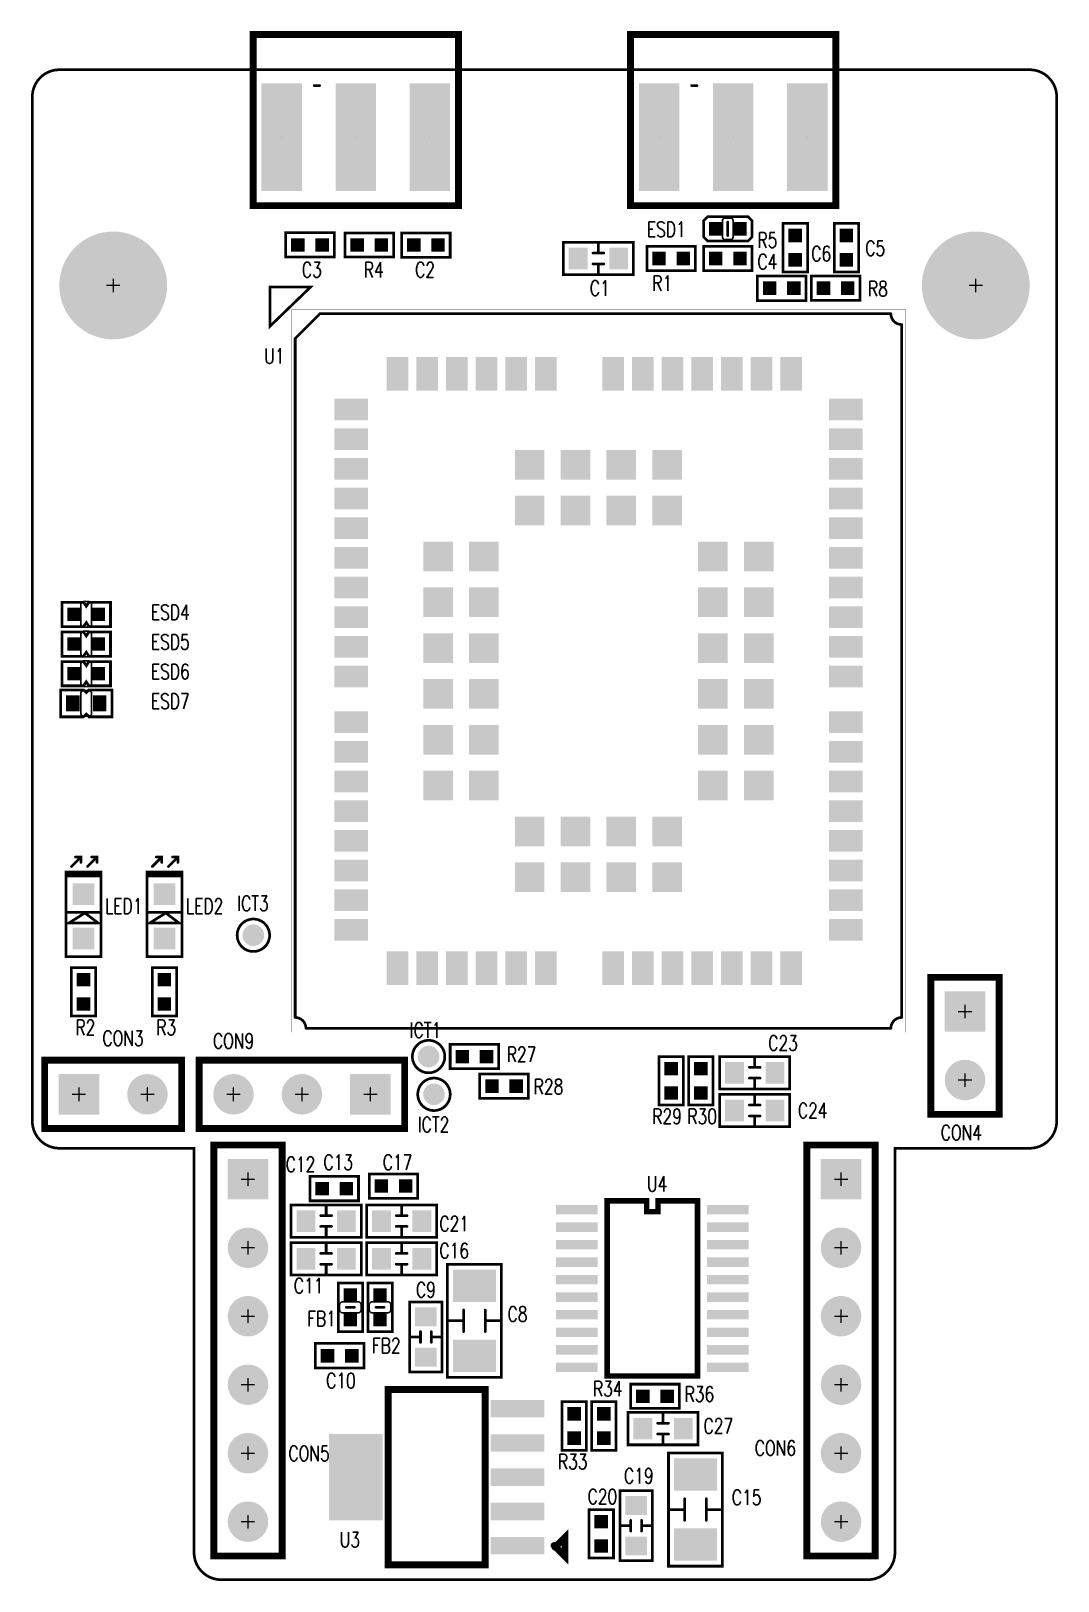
# Model space of a CAD drawing. Extents: x -0.1 to 38, y -0.1 to 57.4.
import ezdxf
from ezdxf.enums import TextEntityAlignment as Align

# ---------------------------------------------------------------- set-up
doc = ezdxf.new("R2010")
doc.units = 0
doc.linetypes.add('KEEPOUT_00001000$0', pattern=[2, 1, 1])
for name, color, linetype in [('BOARD_OUTLINE_00', 254, 'CONTINUOUS'), ('DRIL_NPLTE_THRU_01', 176, 'CONTINUOUS'), ('DRIL_NPLTE_THRU_02', 136, 'CONTINUOUS'), ('DRIL_NPLTE_THRU_03', 255, 'CONTINUOUS'), ('DRIL_NPLTE_THRU_04', 16, 'CONTINUOUS'), ('DRIL_PLTE_THRU_01', 176, 'CONTINUOUS'), ('DRIL_PLTE_THRU_02', 136, 'CONTINUOUS'), ('DRIL_PLTE_THRU_03', 255, 'CONTINUOUS'), ('DRIL_PLTE_THRU_04', 16, 'CONTINUOUS'), ('DRIL_SYMBOL', 254, 'CONTINUOUS'), ('KEEPOUT_01', 130, 'CONTINUOUS'), ('PADS_BOT', 1, 'CONTINUOUS'), ('PADS_INNER', 5, 'CONTINUOUS'), ('PADS_TOP', 5, 'CONTINUOUS'), ('PADS_XR_21', 176, 'CONTINUOUS'), ('PADS_XR_23', 183, 'CONTINUOUS'), ('PART_NAME_01', 254, 'CONTINUOUS'), ('PART_TOP_2DLINE_00', 254, 'CONTINUOUS'), ('PART_TOP_2DLINE_01', 254, 'CONTINUOUS'), ('PART_TOP_2DLINE_26', 254, 'CONTINUOUS'), ('PART_TOP_2DLINE_27', 43, 'CONTINUOUS'), ('PART_TOP_COPPER_26', 254, 'CONTINUOUS')]:
    doc.layers.add(name, color=color, linetype=linetype)
doc.styles.add('W0$1', font='simplex', dxfattribs={"width": 0.75})

# ---------------------------------------------------------------- blocks, each defined once
blk = doc.blocks.new('SMOOTH_0$1')
at = {"const_width": 0.05}
blk.add_lwpolyline([(-0.025, 0, 1), (0.025, 0, 1)], format="xyb", close=True, dxfattribs=at)
blk = doc.blocks.new('BOARD_27')
at = {"layer": 'BOARD_OUTLINE_00', "const_width": 0.1}
blk.add_lwpolyline([(-1, 1, 0.414214), (0, 0), (24, 0, 0.414214), (25, 1), (25, 16), (30, 16, 0.414214), (31, 17), (31, 55, 0.414214), (30, 56), (-6, 56, 0.414214), (-7, 55), (-7, 17, 0.414214), (-6, 16), (-1, 16)], format="xyb", close=True, dxfattribs=at)
at = {"layer": 'BOARD_OUTLINE_00'}
for p in [(-1, 1), (0, 0)]:
    blk.add_blockref('SMOOTH_0$1', p, dxfattribs=at)
blk = doc.blocks.new('PART_BODY_TOP_1')
at = {"layer": 'PART_TOP_2DLINE_00', "const_width": 0.1}
blk.add_lwpolyline([(-1.3, 0.6), (1.3, 0.6), (1.3, -0.6), (-1.3, -0.6)], close=True, dxfattribs=at)
for points in [[(0, 0.6), (0, 0.2)], [(-0.2, 0.2), (0.2, 0.2)], [(-0.2, -0.2), (0.2, -0.2)], [(0, -0.6), (0, -0.2)]]:
    blk.add_lwpolyline(points, dxfattribs=at)
at = {"layer": 'PART_TOP_2DLINE_00'}
for p in [(-1.3, 0.6), (0, 0.6), (1.3, 0.6), (-0.2, 0.2), (0, 0.2), (0.2, 0.2), (-1.3, -0.6), (-0.2, -0.2), (0, -0.2), (0, -0.6), (0.2, -0.2), (1.3, -0.6)]:
    blk.add_blockref('SMOOTH_0$1', p, dxfattribs=at)
blk = doc.blocks.new('DRIL_HOLE_0')
blk.add_lwpolyline([(0, 0, 1), (0, 0, 1)], format="xyb", close=True)
blk = doc.blocks.new('PAD_0')
blk.add_lwpolyline([(0, 0, 1), (0, 0, 1)], format="xyb", close=True)
blk = doc.blocks.new('PAD_1')
at = {"const_width": 0.7}
blk.add_lwpolyline([(-0.4, 0), (0.4, 0)], dxfattribs=at)
blk = doc.blocks.new('STK_TOP_5')
at = {"layer": 'DRIL_PLTE_THRU_01'}
blk.add_blockref('DRIL_HOLE_0', (0, 0), dxfattribs=at)
at = {"layer": 'DRIL_PLTE_THRU_02'}
blk.add_blockref('DRIL_HOLE_0', (0, 0), dxfattribs=at)
at = {"layer": 'DRIL_PLTE_THRU_03'}
blk.add_blockref('DRIL_HOLE_0', (0, 0), dxfattribs=at)
at = {"layer": 'DRIL_PLTE_THRU_04'}
blk.add_blockref('DRIL_HOLE_0', (0, 0), dxfattribs=at)
at = {"layer": 'PADS_BOT'}
blk.add_blockref('PAD_0', (0, 0), dxfattribs=at)
at = {"layer": 'PADS_INNER'}
blk.add_blockref('PAD_0', (0, 0), dxfattribs=at)
at = {"layer": 'PADS_TOP', "rotation": 90}
blk.add_blockref('PAD_1', (0, 0), dxfattribs=at)
blk = doc.blocks.new('SYM_TOP_2')
for name, p in [('PART_BODY_TOP_1', (0, 0)), ('STK_TOP_5', (-0.75, 0)), ('STK_TOP_5', (0.75, 0))]:
    blk.add_blockref(name, p)
blk = doc.blocks.new('PART_TOP_0')
blk.add_blockref('SYM_TOP_2', (0, 0))
at = {"layer": 'PART_NAME_01', "style": 'W0$1', "width": 0.75}
blk.add_text('C1', height=0.56, rotation=180, dxfattribs=at).set_placement((-0.05, 1.1), align=Align.MIDDLE_CENTER)
blk = doc.blocks.new('PART_BODY_TOP_2')
at = {"layer": 'PART_TOP_2DLINE_01', "const_width": 0.1}
blk.add_lwpolyline([(-0.9, -0.46), (0.9, -0.46), (0.9, 0.45), (-0.9, 0.45)], close=True, dxfattribs=at)
at = {"layer": 'PART_TOP_2DLINE_01'}
for p in [(-0.9, 0.45), (0.9, 0.45), (-0.9, -0.46), (0.9, -0.46)]:
    blk.add_blockref('SMOOTH_0$1', p, dxfattribs=at)
blk = doc.blocks.new('PAD_2')
at = {"const_width": 0.5}
blk.add_lwpolyline([(-0.25, 0), (0.25, 0)], dxfattribs=at)
blk = doc.blocks.new('STK_TOP_21')
at = {"layer": 'DRIL_PLTE_THRU_01'}
blk.add_blockref('DRIL_HOLE_0', (0, 0), dxfattribs=at)
at = {"layer": 'DRIL_PLTE_THRU_02'}
blk.add_blockref('DRIL_HOLE_0', (0, 0), dxfattribs=at)
at = {"layer": 'DRIL_PLTE_THRU_03'}
blk.add_blockref('DRIL_HOLE_0', (0, 0), dxfattribs=at)
at = {"layer": 'DRIL_PLTE_THRU_04'}
blk.add_blockref('DRIL_HOLE_0', (0, 0), dxfattribs=at)
at = {"layer": 'PADS_BOT'}
blk.add_blockref('PAD_0', (0, 0), dxfattribs=at)
at = {"layer": 'PADS_INNER'}
blk.add_blockref('PAD_0', (0, 0), dxfattribs=at)
at = {"layer": 'PADS_TOP'}
blk.add_blockref('PAD_2', (0, 0), dxfattribs=at)
blk = doc.blocks.new('SYM_TOP_3')
for name, p in [('PART_BODY_TOP_2', (0, 0)), ('STK_TOP_21', (-0.45, 0)), ('STK_TOP_21', (0.45, 0))]:
    blk.add_blockref(name, p)
blk = doc.blocks.new('PART_TOP_1')
blk.add_blockref('SYM_TOP_3', (0, 0))
at = {"layer": 'PART_NAME_01', "style": 'W0$1', "width": 0.75}
blk.add_text('C10', height=0.56, rotation=180, dxfattribs=at).set_placement((0.5, 1.2))
blk = doc.blocks.new('PART_TOP_2')
blk.add_blockref('SYM_TOP_2', (0, 0))
at = {"layer": 'PART_NAME_01', "style": 'W0$1', "width": 0.75}
blk.add_text('C11', height=0.56, dxfattribs=at).set_placement((-0.65, -1), align=Align.MIDDLE_CENTER)
blk = doc.blocks.new('PART_TOP_3')
blk.add_blockref('SYM_TOP_2', (0, 0))
at = {"layer": 'PART_NAME_01', "style": 'W0$1', "width": 0.75}
blk.add_text('C12', height=0.56, rotation=180, dxfattribs=at).set_placement((0.95, -2.1), align=Align.MIDDLE_CENTER)
blk = doc.blocks.new('PART_TOP_4')
blk.add_blockref('SYM_TOP_3', (0, 0))
at = {"layer": 'PART_NAME_01', "style": 'W0$1', "width": 0.75}
blk.add_text('C13', height=0.56, rotation=180, dxfattribs=at).set_placement((0.4, -0.7))
blk = doc.blocks.new('PART_BODY_TOP_3')
at = {"layer": 'PART_TOP_2DLINE_01', "const_width": 0.1}
blk.add_lwpolyline([(-2.1, 1), (2.1, 1), (2.1, -1), (-2.1, -1)], close=True, dxfattribs=at)
for points in [[(0, 1), (0, 0.4)], [(-0.4, 0.4), (0.4, 0.4)], [(-0.4, -0.4), (0.4, -0.4)], [(0, -0.4), (0, -1)]]:
    blk.add_lwpolyline(points, dxfattribs=at)
at = {"layer": 'PART_TOP_2DLINE_01'}
for p in [(-2.1, 1), (0, 1), (2.1, 1), (-0.4, 0.4), (0, 0.4), (0.4, 0.4), (-0.4, -0.4), (0, -0.4), (0.4, -0.4), (-2.1, -1), (0, -1), (2.1, -1)]:
    blk.add_blockref('SMOOTH_0$1', p, dxfattribs=at)
blk = doc.blocks.new('PAD_3')
at = {"const_width": 1.2}
blk.add_lwpolyline([(-0.8, 0), (0.8, 0)], dxfattribs=at)
blk = doc.blocks.new('STK_TOP_6')
at = {"layer": 'DRIL_PLTE_THRU_01'}
blk.add_blockref('DRIL_HOLE_0', (0, 0), dxfattribs=at)
at = {"layer": 'DRIL_PLTE_THRU_02'}
blk.add_blockref('DRIL_HOLE_0', (0, 0), dxfattribs=at)
at = {"layer": 'DRIL_PLTE_THRU_03'}
blk.add_blockref('DRIL_HOLE_0', (0, 0), dxfattribs=at)
at = {"layer": 'DRIL_PLTE_THRU_04'}
blk.add_blockref('DRIL_HOLE_0', (0, 0), dxfattribs=at)
at = {"layer": 'PADS_BOT'}
blk.add_blockref('PAD_0', (0, 0), dxfattribs=at)
at = {"layer": 'PADS_INNER'}
blk.add_blockref('PAD_0', (0, 0), dxfattribs=at)
at = {"layer": 'PADS_TOP', "rotation": 90}
blk.add_blockref('PAD_3', (0, 0), dxfattribs=at)
blk = doc.blocks.new('SYM_TOP_4')
for name, p in [('STK_TOP_6', (-1.3, 0)), ('STK_TOP_6', (1.3, 0)), ('PART_BODY_TOP_3', (0, 0))]:
    blk.add_blockref(name, p)
blk = doc.blocks.new('PART_TOP_6')
blk.add_blockref('SYM_TOP_4', (0, 0))
at = {"layer": 'PART_NAME_01', "style": 'W0$1', "width": 0.75}
blk.add_text('C15', height=0.56, rotation=-90, dxfattribs=at).set_placement((0.45, -1.9), align=Align.MIDDLE_CENTER)
blk = doc.blocks.new('PART_TOP_7')
blk.add_blockref('SYM_TOP_2', (0, 0))
at = {"layer": 'PART_NAME_01', "style": 'W0$1', "width": 0.75}
blk.add_text('C16', height=0.56, rotation=180, dxfattribs=at).set_placement((-1.95, -0.3), align=Align.MIDDLE_CENTER)
blk = doc.blocks.new('PART_TOP_8')
blk.add_blockref('SYM_TOP_3', (0, 0))
at = {"layer": 'PART_NAME_01', "style": 'W0$1', "width": 0.75}
blk.add_text('C17', height=0.56, dxfattribs=at).set_placement((-0.4, 0.6))
blk = doc.blocks.new('PART_TOP_9')
blk.add_blockref('SYM_TOP_2', (0, 0))
at = {"layer": 'PART_NAME_01', "style": 'W0$1', "width": 0.75}
blk.add_text('C19', height=0.56, rotation=90, dxfattribs=at).set_placement((-1.85, 0.1), align=Align.MIDDLE_CENTER)
blk = doc.blocks.new('PART_TOP_10')
blk.add_blockref('SYM_TOP_3', (0, 0))
at = {"layer": 'PART_NAME_01', "style": 'W0$1', "width": 0.75}
blk.add_text('C2', height=0.56, dxfattribs=at).set_placement((-0.4, -1.2))
blk = doc.blocks.new('PART_TOP_11')
blk.add_blockref('SYM_TOP_3', (0, 0))
at = {"layer": 'PART_NAME_01', "style": 'W0$1', "width": 0.75}
blk.add_text('C20', height=0.56, rotation=270, dxfattribs=at).set_placement((1.1, 0.5))
blk = doc.blocks.new('PART_TOP_12')
blk.add_blockref('SYM_TOP_2', (0, 0))
at = {"layer": 'PART_NAME_01', "style": 'W0$1', "width": 0.75}
blk.add_text('C21', height=0.56, dxfattribs=at).set_placement((1.95, -0.1), align=Align.MIDDLE_CENTER)
blk = doc.blocks.new('PART_TOP_14')
blk.add_blockref('SYM_TOP_2', (0, 0))
at = {"layer": 'PART_NAME_01', "style": 'W0$1', "width": 0.75}
blk.add_text('C23', height=0.56, rotation=180, dxfattribs=at).set_placement((-1.05, -1.1), align=Align.MIDDLE_CENTER)
blk = doc.blocks.new('PART_TOP_15')
blk.add_blockref('SYM_TOP_2', (0, 0))
at = {"layer": 'PART_NAME_01', "style": 'W0$1', "width": 0.75}
blk.add_text('C24', height=0.56, dxfattribs=at).set_placement((2.15, 0), align=Align.MIDDLE_CENTER)
blk = doc.blocks.new('PART_TOP_18')
blk.add_blockref('SYM_TOP_2', (0, 0))
at = {"layer": 'PART_NAME_01', "style": 'W0$1', "width": 0.75}
blk.add_text('C27', height=0.56, dxfattribs=at).set_placement((2.05, 0.1), align=Align.MIDDLE_CENTER)
blk = doc.blocks.new('PART_TOP_21')
blk.add_blockref('SYM_TOP_3', (0, 0))
at = {"layer": 'PART_NAME_01', "style": 'W0$1', "width": 0.75}
blk.add_text('C3', height=0.56, rotation=180, dxfattribs=at).set_placement((0.3, 1.2))
blk = doc.blocks.new('PART_TOP_23')
blk.add_blockref('SYM_TOP_3', (0, 0))
at = {"layer": 'PART_NAME_01', "style": 'W0$1', "width": 0.75}
blk.add_text('C4', height=0.56, dxfattribs=at).set_placement((-0.9, 0.7))
blk = doc.blocks.new('PART_TOP_24')
blk.add_blockref('SYM_TOP_3', (0, 0))
at = {"layer": 'PART_NAME_01', "style": 'W0$1', "width": 0.75}
blk.add_text('C5', height=0.56, rotation=270, dxfattribs=at).set_placement((-0.3, -0.7))
blk = doc.blocks.new('PART_TOP_25')
blk.add_blockref('SYM_TOP_3', (0, 0))
at = {"layer": 'PART_NAME_01', "style": 'W0$1', "width": 0.75}
blk.add_text('C6', height=0.56, rotation=270, dxfattribs=at).set_placement((-0.5, -0.6))
blk = doc.blocks.new('PART_TOP_26')
blk.add_blockref('SYM_TOP_4', (0, 0))
at = {"layer": 'PART_NAME_01', "style": 'W0$1', "width": 0.75}
blk.add_text('C8', height=0.56, rotation=-90, dxfattribs=at).set_placement((0.25, -1.6), align=Align.MIDDLE_CENTER)
blk = doc.blocks.new('PART_TOP_27')
blk.add_blockref('SYM_TOP_2', (0, 0))
at = {"layer": 'PART_NAME_01', "style": 'W0$1', "width": 0.75}
blk.add_text('C9', height=0.56, rotation=90, dxfattribs=at).set_placement((-1.75, 0), align=Align.MIDDLE_CENTER)
blk = doc.blocks.new('SMOOTH_0$254')
at = {"const_width": 0.127}
blk.add_lwpolyline([(-0.0635, 0, 1), (0.0635, 0, 1)], format="xyb", close=True, dxfattribs=at)
blk = doc.blocks.new('PART_BODY_TOP_5')
at = {"layer": 'PART_TOP_2DLINE_01', "const_width": 0.254}
blk.add_lwpolyline([(-2.54, 1.27), (2.54, 1.27), (2.54, -1.27), (-2.54, -1.27)], close=True, dxfattribs=at)
at = {"layer": 'PART_TOP_2DLINE_01'}
for p in [(-2.54, 1.27), (2.54, 1.27), (-2.54, -1.27), (2.54, -1.27)]:
    blk.add_blockref('SMOOTH_0$254', p, dxfattribs=at)
blk = doc.blocks.new('DRIL_SYMBOL_1$1')
at = {"layer": 'DRIL_SYMBOL', "const_width": 0.0508}
for points in [[(-0.254, 0), (0.254, 0)], [(0, -0.254), (0, 0.254)]]:
    blk.add_lwpolyline(points, dxfattribs=at)
blk = doc.blocks.new('DRIL_HOLE_1$1')
at = {"const_width": 0.55}
blk.add_lwpolyline([(-0.275, 0, 1), (0.275, 0, 1)], format="xyb", close=True, dxfattribs=at)
blk.add_blockref('DRIL_SYMBOL_1$1', (0, 0))
blk = doc.blocks.new('PAD_4')
at = {"const_width": 0.75}
blk.add_lwpolyline([(0, -0.375, 1), (0, 0.375, 1)], format="xyb", close=True, dxfattribs=at)
blk = doc.blocks.new('PAD_5')
at = {"const_width": 1.5}
blk.add_lwpolyline([(-0.75, 0), (0.75, 0)], dxfattribs=at)
blk = doc.blocks.new('STK_TOP_148')
at = {"layer": 'DRIL_PLTE_THRU_01'}
blk.add_blockref('DRIL_HOLE_1$1', (0, 0), dxfattribs=at)
at = {"layer": 'DRIL_PLTE_THRU_02'}
blk.add_blockref('DRIL_HOLE_1$1', (0, 0), dxfattribs=at)
at = {"layer": 'DRIL_PLTE_THRU_03'}
blk.add_blockref('DRIL_HOLE_1$1', (0, 0), dxfattribs=at)
at = {"layer": 'DRIL_PLTE_THRU_04'}
blk.add_blockref('DRIL_HOLE_1$1', (0, 0), dxfattribs=at)
at = {"layer": 'PADS_BOT'}
blk.add_blockref('PAD_5', (0, 0), dxfattribs=at)
at = {"layer": 'PADS_INNER'}
blk.add_blockref('PAD_4', (0, 0), dxfattribs=at)
at = {"layer": 'PADS_TOP'}
blk.add_blockref('PAD_5', (0, 0), dxfattribs=at)
blk = doc.blocks.new('STK_TOP_147')
at = {"layer": 'DRIL_PLTE_THRU_01'}
blk.add_blockref('DRIL_HOLE_1$1', (0, 0), dxfattribs=at)
at = {"layer": 'DRIL_PLTE_THRU_02'}
blk.add_blockref('DRIL_HOLE_1$1', (0, 0), dxfattribs=at)
at = {"layer": 'DRIL_PLTE_THRU_03'}
blk.add_blockref('DRIL_HOLE_1$1', (0, 0), dxfattribs=at)
at = {"layer": 'DRIL_PLTE_THRU_04'}
blk.add_blockref('DRIL_HOLE_1$1', (0, 0), dxfattribs=at)
at = {"layer": 'PADS_BOT'}
blk.add_blockref('PAD_4', (0, 0), dxfattribs=at)
at = {"layer": 'PADS_INNER'}
blk.add_blockref('PAD_4', (0, 0), dxfattribs=at)
at = {"layer": 'PADS_TOP'}
blk.add_blockref('PAD_4', (0, 0), dxfattribs=at)
blk = doc.blocks.new('SYM_TOP_6')
for name, p in [('PART_BODY_TOP_5', (0, 0)), ('STK_TOP_148', (-1.27, 0)), ('STK_TOP_147', (1.27, 0))]:
    blk.add_blockref(name, p)
blk = doc.blocks.new('PART_TOP_28')
blk.add_blockref('SYM_TOP_6', (0, 0))
at = {"layer": 'PART_NAME_01', "style": 'W0$1', "width": 0.75}
blk.add_text('CON3', height=0.56, dxfattribs=at).set_placement((-0.4, 1.8))
blk = doc.blocks.new('PART_TOP_29')
blk.add_blockref('SYM_TOP_6', (0, 0))
at = {"layer": 'PART_NAME_01', "style": 'W0$1', "width": 0.75}
blk.add_text('CON4', height=0.56, rotation=90, dxfattribs=at).set_placement((3.5, -0.9))
blk = doc.blocks.new('PART_BODY_TOP_6')
at = {"layer": 'PART_TOP_2DLINE_01', "const_width": 0.254}
blk.add_lwpolyline([(-7.62, 1.27), (7.62, 1.27), (7.62, -1.27), (-7.62, -1.27)], close=True, dxfattribs=at)
at = {"layer": 'PART_TOP_2DLINE_01'}
for p in [(-7.62, 1.27), (7.62, 1.27), (-7.62, -1.27), (7.62, -1.27)]:
    blk.add_blockref('SMOOTH_0$254', p, dxfattribs=at)
blk = doc.blocks.new('SYM_TOP_7')
for name, p in [('PART_BODY_TOP_6', (0, 0)), ('STK_TOP_148', (-6.35, 0)), ('STK_TOP_147', (-3.81, 0)), ('STK_TOP_147', (-1.27, 0)), ('STK_TOP_147', (1.27, 0)), ('STK_TOP_147', (3.81, 0)), ('STK_TOP_147', (6.35, 0))]:
    blk.add_blockref(name, p)
blk = doc.blocks.new('PART_TOP_30')
blk.add_blockref('SYM_TOP_7', (0, 0))
at = {"layer": 'PART_NAME_01', "style": 'W0$1', "width": 0.75}
blk.add_text('CON5', height=0.56, rotation=90, dxfattribs=at).set_placement((4.1, 1.5))
blk = doc.blocks.new('PART_TOP_31')
blk.add_blockref('SYM_TOP_7', (0, 0))
at = {"layer": 'PART_NAME_01', "style": 'W0$1', "width": 0.75}
blk.add_text('CON6', height=0.56, rotation=90, dxfattribs=at).set_placement((3.9, -3.2))
blk = doc.blocks.new('PART_BODY_TOP_8')
at = {"layer": 'PART_TOP_2DLINE_01', "const_width": 0.254}
blk.add_lwpolyline([(-3.81, 1.27), (3.81, 1.27), (3.81, -1.27), (-3.81, -1.27)], close=True, dxfattribs=at)
at = {"layer": 'PART_TOP_2DLINE_01'}
for p in [(-3.81, 1.27), (3.81, 1.27), (-3.81, -1.27), (3.81, -1.27)]:
    blk.add_blockref('SMOOTH_0$254', p, dxfattribs=at)
blk = doc.blocks.new('SYM_TOP_9')
for name, p in [('PART_BODY_TOP_8', (0, 0)), ('STK_TOP_148', (-2.54, 0)), ('STK_TOP_147', (0, 0)), ('STK_TOP_147', (2.54, 0))]:
    blk.add_blockref(name, p)
blk = doc.blocks.new('PART_TOP_33')
blk.add_blockref('SYM_TOP_9', (0, 0))
at = {"layer": 'PART_NAME_01', "style": 'W0$1', "width": 0.75}
blk.add_text('CON9', height=0.56, rotation=180, dxfattribs=at).set_placement((3.3, -1.7))
blk = doc.blocks.new('PART_BODY_TOP_9')
at = {"layer": 'KEEPOUT_01', "linetype": 'KEEPOUT_00001000$0'}
blk.add_lwpolyline([(-0.2, 0.3, -0.414214), (-0.1, 0.4), (0.1, 0.4, -0.414214), (0.2, 0.3), (0.2, -0.3, -0.414214), (0.1, -0.4), (-0.1, -0.4, -0.414214), (-0.2, -0.3)], format="xyb", close=True, dxfattribs=at)
at = {"layer": 'PART_TOP_2DLINE_00', "const_width": 0.1}
blk.add_lwpolyline([(-0.75, 0.45), (-0.9, 0.3), (-0.9, -0.3), (-0.75, -0.45), (0.75, -0.45), (0.9, -0.3), (0.9, 0.3), (0.75, 0.45)], close=True, dxfattribs=at)
blk.add_lwpolyline([(0, -0.25), (0, 0.25)], dxfattribs=at)
at = {"layer": 'PART_TOP_2DLINE_00'}
for p in [(-0.9, 0.3), (-0.75, 0.45), (0, 0.25), (0.75, 0.45), (0.9, 0.3), (-0.9, -0.3), (-0.75, -0.45), (0, -0.25), (0.75, -0.45), (0.9, -0.3)]:
    blk.add_blockref('SMOOTH_0$1', p, dxfattribs=at)
blk = doc.blocks.new('SYM_TOP_10')
for name, p in [('PART_BODY_TOP_9', (0, 0)), ('STK_TOP_21', (-0.45, 0)), ('STK_TOP_21', (0.45, 0))]:
    blk.add_blockref(name, p)
blk = doc.blocks.new('PART_TOP_34')
blk.add_blockref('SYM_TOP_10', (0, 0))
at = {"layer": 'PART_NAME_01', "style": 'W0$1', "width": 0.75}
blk.add_text('ESD1', height=0.56, rotation=180, dxfattribs=at).set_placement((3, 0.3))
blk = doc.blocks.new('PART_BODY_TOP_10')
at = {"layer": 'KEEPOUT_01', "linetype": 'KEEPOUT_00001000$0'}
blk.add_lwpolyline([(-0.2, 0.375, -0.414214), (-0.1, 0.475), (0.1, 0.475, -0.414214), (0.2, 0.375), (0.2, -0.375, -0.414214), (0.1, -0.475), (-0.1, -0.475, -0.414214), (-0.2, -0.375)], format="xyb", close=True, dxfattribs=at)
at = {"layer": 'PART_TOP_2DLINE_00', "const_width": 0.1}
blk.add_lwpolyline([(-0.9, 0.45), (-0.9, -0.45), (-0.1, -0.45), (0, -0.3), (0.1, -0.45), (0.9, -0.45), (0.9, 0.45), (0.1, 0.45), (0, 0.3), (-0.1, 0.45)], close=True, dxfattribs=at)
at = {"layer": 'PART_TOP_2DLINE_00'}
for p in [(-0.9, 0.45), (-0.1, 0.45), (0, 0.3), (0.1, 0.45), (0.9, 0.45), (-0.9, -0.45), (-0.1, -0.45), (0, -0.3), (0.1, -0.45), (0.9, -0.45)]:
    blk.add_blockref('SMOOTH_0$1', p, dxfattribs=at)
blk = doc.blocks.new('SYM_TOP_11')
for name, p in [('PART_BODY_TOP_10', (0, 0)), ('STK_TOP_21', (-0.45, 0)), ('STK_TOP_21', (0.45, 0))]:
    blk.add_blockref(name, p)
blk = doc.blocks.new('PART_TOP_37')
blk.add_blockref('SYM_TOP_11', (0, 0))
at = {"layer": 'PART_NAME_01', "style": 'W0$1', "width": 0.75}
blk.add_text('ESD4', height=0.56, rotation=180, dxfattribs=at).set_placement((-2.4, 0.2))
blk = doc.blocks.new('PART_TOP_38')
blk.add_blockref('SYM_TOP_11', (0, 0))
at = {"layer": 'PART_NAME_01', "style": 'W0$1', "width": 0.75}
blk.add_text('ESD5', height=0.56, rotation=180, dxfattribs=at).set_placement((-2.4, 0.2))
blk = doc.blocks.new('PART_TOP_39')
blk.add_blockref('SYM_TOP_11', (0, 0))
at = {"layer": 'PART_NAME_01', "style": 'W0$1', "width": 0.75}
blk.add_text('ESD6', height=0.56, rotation=180, dxfattribs=at).set_placement((-2.4, 0.2))
blk = doc.blocks.new('PART_BODY_TOP_11')
at = {"layer": 'KEEPOUT_01', "linetype": 'KEEPOUT_00001000$0'}
blk.add_lwpolyline([(-0.2, 0.375, -0.414214), (-0.1, 0.475), (0.1, 0.475, -0.414214), (0.2, 0.375), (0.2, -0.375, -0.414214), (0.1, -0.475), (-0.1, -0.475, -0.414214), (-0.2, -0.375)], format="xyb", close=True, dxfattribs=at)
at = {"layer": 'PART_TOP_2DLINE_00', "const_width": 0.1}
blk.add_lwpolyline([(-0.95, 0.5), (-0.95, -0.5), (-0.1, -0.5), (0, -0.4), (0.1, -0.5), (0.95, -0.5), (0.95, 0.5), (0.1, 0.5), (0, 0.4), (-0.1, 0.5)], close=True, dxfattribs=at)
at = {"layer": 'PART_TOP_2DLINE_00'}
for p in [(-0.95, 0.5), (-0.1, 0.5), (0, 0.4), (0.1, 0.5), (0.95, 0.5), (-0.95, -0.5), (-0.1, -0.5), (0, -0.4), (0.1, -0.5), (0.95, -0.5)]:
    blk.add_blockref('SMOOTH_0$1', p, dxfattribs=at)
blk = doc.blocks.new('PAD_6')
at = {"const_width": 0.5}
blk.add_lwpolyline([(-0.3, 0), (0.3, 0)], dxfattribs=at)
blk = doc.blocks.new('STK_TOP_149')
at = {"layer": 'DRIL_PLTE_THRU_01'}
blk.add_blockref('DRIL_HOLE_0', (0, 0), dxfattribs=at)
at = {"layer": 'DRIL_PLTE_THRU_02'}
blk.add_blockref('DRIL_HOLE_0', (0, 0), dxfattribs=at)
at = {"layer": 'DRIL_PLTE_THRU_03'}
blk.add_blockref('DRIL_HOLE_0', (0, 0), dxfattribs=at)
at = {"layer": 'DRIL_PLTE_THRU_04'}
blk.add_blockref('DRIL_HOLE_0', (0, 0), dxfattribs=at)
at = {"layer": 'PADS_BOT'}
blk.add_blockref('PAD_0', (0, 0), dxfattribs=at)
at = {"layer": 'PADS_INNER'}
blk.add_blockref('PAD_0', (0, 0), dxfattribs=at)
at = {"layer": 'PADS_TOP', "rotation": 90}
blk.add_blockref('PAD_6', (0, 0), dxfattribs=at)
blk = doc.blocks.new('SYM_TOP_12')
for name, p in [('PART_BODY_TOP_11', (0, 0)), ('STK_TOP_149', (-0.5, 0)), ('STK_TOP_149', (0.5, 0))]:
    blk.add_blockref(name, p)
blk = doc.blocks.new('PART_TOP_40')
blk.add_blockref('SYM_TOP_12', (0, 0))
at = {"layer": 'PART_NAME_01', "style": 'W0$1', "width": 0.75}
blk.add_text('ESD7', height=0.56, rotation=180, dxfattribs=at).set_placement((-2.4, 0.2))
blk = doc.blocks.new('SMOOTH_0$2')
at = {"const_width": 0.1}
blk.add_lwpolyline([(-0.05, 0, 1), (0.05, 0, 1)], format="xyb", close=True, dxfattribs=at)
blk = doc.blocks.new('PART_BODY_TOP_12')
at = {"layer": 'PART_TOP_2DLINE_26', "const_width": 0.2}
blk.add_lwpolyline([(-1.675, 3.25), (-0.209, 3.25), (-0.209, 2.844), (0.209, 2.844), (0.209, 3.25), (1.675, 3.25), (1.675, -3.25), (-1.675, -3.25)], close=True, dxfattribs=at)
at = {"layer": 'PART_TOP_2DLINE_26'}
for p in [(-1.675, 3.25), (-0.209, 3.25), (-0.209, 2.844), (0.209, 3.25), (0.209, 2.844), (1.675, 3.25), (-1.675, -3.25), (1.675, -3.25)]:
    blk.add_blockref('SMOOTH_0$2', p, dxfattribs=at)
blk = doc.blocks.new('PAD_7')
at = {"const_width": 0.35}
blk.add_lwpolyline([(-0.775, 0), (0.775, 0)], dxfattribs=at)
blk = doc.blocks.new('STK_TOP_155')
at = {"layer": 'DRIL_NPLTE_THRU_01'}
blk.add_blockref('DRIL_HOLE_0', (0, 0), dxfattribs=at)
at = {"layer": 'DRIL_NPLTE_THRU_02'}
blk.add_blockref('DRIL_HOLE_0', (0, 0), dxfattribs=at)
at = {"layer": 'DRIL_NPLTE_THRU_03'}
blk.add_blockref('DRIL_HOLE_0', (0, 0), dxfattribs=at)
at = {"layer": 'DRIL_NPLTE_THRU_04'}
blk.add_blockref('DRIL_HOLE_0', (0, 0), dxfattribs=at)
at = {"layer": 'PADS_BOT'}
blk.add_blockref('PAD_0', (0, 0), dxfattribs=at)
at = {"layer": 'PADS_INNER'}
blk.add_blockref('PAD_0', (0, 0), dxfattribs=at)
at = {"layer": 'PADS_TOP'}
blk.add_blockref('PAD_7', (0, 0), dxfattribs=at)
at = {"layer": 'PADS_XR_21'}
blk.add_blockref('PAD_7', (0, 0), dxfattribs=at)
at = {"layer": 'PADS_XR_23'}
blk.add_blockref('PAD_7', (0, 0), dxfattribs=at)
blk = doc.blocks.new('SYM_TOP_13')
for name, p in [('STK_TOP_155', (-2.8, 2.925)), ('PART_BODY_TOP_12', (0, 0)), ('STK_TOP_155', (2.8, 2.925)), ('STK_TOP_155', (-2.8, 2.275)), ('STK_TOP_155', (2.8, 2.275)), ('STK_TOP_155', (-2.8, 1.625)), ('STK_TOP_155', (2.8, 1.625)), ('STK_TOP_155', (-2.8, 0.975)), ('STK_TOP_155', (2.8, 0.975)), ('STK_TOP_155', (-2.8, 0.325)), ('STK_TOP_155', (2.8, 0.325)), ('STK_TOP_155', (-2.8, -0.325)), ('STK_TOP_155', (2.8, -0.325)), ('STK_TOP_155', (-2.8, -0.975)), ('STK_TOP_155', (2.8, -0.975)), ('STK_TOP_155', (-2.8, -1.625)), ('STK_TOP_155', (2.8, -1.625)), ('STK_TOP_155', (-2.8, -2.275)), ('STK_TOP_155', (2.8, -2.275)), ('STK_TOP_155', (-2.8, -2.925)), ('STK_TOP_155', (2.8, -2.925))]:
    blk.add_blockref(name, p)
blk = doc.blocks.new('PART_TOP_43')
blk.add_blockref('SYM_TOP_13', (0, 0))
at = {"layer": 'PART_NAME_01', "style": 'W0$1', "width": 0.75}
blk.add_text('U4', height=0.56, dxfattribs=at).set_placement((-0.2, 3.6))
blk = doc.blocks.new('PART_BODY_TOP_15')
at = {"layer": 'PART_TOP_2DLINE_00', "const_width": 0.1}
for points in [[(-1.65, 0.65), (-1.55, 0.65), (-1.55, -0.65), (-1.65, -0.65)], [(-1.6, 0.65), (-1.5, 0.65), (-1.5, -0.65), (-1.6, -0.65)], [(-1.5, 0.65), (1.5, 0.65), (1.5, -0.65), (-1.5, -0.65)], [(-1.5, 0.65), (-0.15, 0.65), (-0.15, -0.65), (-1.5, -0.65)]]:
    blk.add_lwpolyline(points, close=True, dxfattribs=at)
for points in [[(-1.5, 0.6), (-1.5, -0.6)], [(-1.5, 0.6), (-1.5, -0.5)], [(0.25, 0.55), (-0.125, 0.05), (0.25, -0.55), (0.25, 0.55)], [(-2.2, 0.5), (-1.85, 0.15)], [(-2.2, 0.3), (-2.2, 0.5), (-2, 0.5)], [(-2.2, -0.1), (-1.85, -0.45)], [(-2.2, -0.3), (-2.2, -0.1), (-2, -0.1)]]:
    blk.add_lwpolyline(points, dxfattribs=at)
at = {"layer": 'PART_TOP_2DLINE_00'}
for p in [(-1.65, 0.65), (-1.6, 0.65), (-1.55, 0.65), (-1.5, 0.65), (-1.5, 0.65), (-1.5, 0.65), (-1.5, 0.6), (-1.5, 0.6), (-0.15, 0.65), (0.25, 0.55), (0.25, 0.55), (1.5, 0.65), (-2.2, 0.5), (-2.2, 0.5), (-2.2, 0.3), (-2, 0.5), (-1.85, 0.15), (-0.125, 0.05), (-2.2, -0.1), (-2.2, -0.1), (-2.2, -0.3), (-2, -0.1), (-1.85, -0.45), (-1.5, -0.5), (-1.5, -0.6), (0.25, -0.55), (-1.65, -0.65), (-1.6, -0.65), (-1.55, -0.65), (-1.5, -0.65), (-1.5, -0.65), (-1.5, -0.65), (-0.15, -0.65), (1.5, -0.65)]:
    blk.add_blockref('SMOOTH_0$1', p, dxfattribs=at)
blk = doc.blocks.new('PAD_8')
at = {"const_width": 0.8}
blk.add_lwpolyline([(-0.4, 0), (0.4, 0)], dxfattribs=at)
blk = doc.blocks.new('STK_TOP_117')
at = {"layer": 'DRIL_PLTE_THRU_01'}
blk.add_blockref('DRIL_HOLE_0', (0, 0), dxfattribs=at)
at = {"layer": 'DRIL_PLTE_THRU_02'}
blk.add_blockref('DRIL_HOLE_0', (0, 0), dxfattribs=at)
at = {"layer": 'DRIL_PLTE_THRU_03'}
blk.add_blockref('DRIL_HOLE_0', (0, 0), dxfattribs=at)
at = {"layer": 'DRIL_PLTE_THRU_04'}
blk.add_blockref('DRIL_HOLE_0', (0, 0), dxfattribs=at)
at = {"layer": 'PADS_BOT'}
blk.add_blockref('PAD_0', (0, 0), dxfattribs=at)
at = {"layer": 'PADS_INNER'}
blk.add_blockref('PAD_0', (0, 0), dxfattribs=at)
at = {"layer": 'PADS_TOP'}
blk.add_blockref('PAD_8', (0, 0), dxfattribs=at)
blk = doc.blocks.new('SYM_TOP_16')
for name, p in [('PART_BODY_TOP_15', (0, 0)), ('STK_TOP_117', (-0.825, 0)), ('STK_TOP_117', (0.825, 0))]:
    blk.add_blockref(name, p)
blk = doc.blocks.new('PART_TOP_46')
blk.add_blockref('SYM_TOP_16', (0, 0))
at = {"layer": 'PART_NAME_01', "style": 'W0$1', "width": 0.75}
blk.add_text('LED1', height=0.56, rotation=90, dxfattribs=at).set_placement((-0.1, 0.8))
blk = doc.blocks.new('PART_TOP_47')
blk.add_blockref('SYM_TOP_16', (0, 0))
at = {"layer": 'PART_NAME_01', "style": 'W0$1', "width": 0.75}
blk.add_text('LED2', height=0.56, rotation=90, dxfattribs=at).set_placement((-0.1, 0.8))
blk = doc.blocks.new('PART_BODY_TOP_17')
at = {"layer": 'PART_TOP_2DLINE_01', "const_width": 0.1}
blk.add_lwpolyline([(-0.9, 0.45), (0.9, 0.45), (0.9, -0.45), (-0.9, -0.45)], close=True, dxfattribs=at)
at = {"layer": 'PART_TOP_2DLINE_01'}
for p in [(-0.9, 0.45), (0.9, 0.45), (-0.9, -0.45), (0.9, -0.45)]:
    blk.add_blockref('SMOOTH_0$1', p, dxfattribs=at)
blk = doc.blocks.new('SYM_TOP_18')
for name, p in [('PART_BODY_TOP_17', (0, 0)), ('STK_TOP_21', (-0.45, 0)), ('STK_TOP_21', (0.45, 0))]:
    blk.add_blockref(name, p)
blk = doc.blocks.new('PART_TOP_51')
blk.add_blockref('SYM_TOP_18', (0, 0))
at = {"layer": 'PART_NAME_01', "style": 'W0$1', "width": 0.75}
blk.add_text('R1', height=0.56, dxfattribs=at).set_placement((-0.7, -1.2))
blk = doc.blocks.new('PART_TOP_60')
blk.add_blockref('SYM_TOP_18', (0, 0))
at = {"layer": 'PART_NAME_01', "style": 'W0$1', "width": 0.75}
blk.add_text('R2', height=0.56, rotation=270, dxfattribs=at).set_placement((-1.6, 0.3))
blk = doc.blocks.new('PART_TOP_68')
blk.add_blockref('SYM_TOP_18', (0, 0))
at = {"layer": 'PART_NAME_01', "style": 'W0$1', "width": 0.75}
blk.add_text('R27', height=0.56, rotation=180, dxfattribs=at).set_placement((-1.2, 0.2))
blk = doc.blocks.new('PART_TOP_69')
blk.add_blockref('SYM_TOP_18', (0, 0))
at = {"layer": 'PART_NAME_01', "style": 'W0$1', "width": 0.75}
blk.add_text('R28', height=0.56, rotation=180, dxfattribs=at).set_placement((-1.1, 0.3))
blk = doc.blocks.new('PART_TOP_70')
blk.add_blockref('SYM_TOP_18', (0, 0))
at = {"layer": 'PART_NAME_01', "style": 'W0$1', "width": 0.75}
blk.add_text('R29', height=0.56, rotation=270, dxfattribs=at).set_placement((-1.6, 0.7))
blk = doc.blocks.new('PART_TOP_71')
blk.add_blockref('SYM_TOP_18', (0, 0))
at = {"layer": 'PART_NAME_01', "style": 'W0$1', "width": 0.75}
blk.add_text('R3', height=0.56, rotation=270, dxfattribs=at).set_placement((-1.6, 0.3))
blk = doc.blocks.new('PART_TOP_72')
blk.add_blockref('SYM_TOP_18', (0, 0))
at = {"layer": 'PART_NAME_01', "style": 'W0$1', "width": 0.75}
blk.add_text('R30', height=0.56, rotation=270, dxfattribs=at).set_placement((-1.6, 0.5))
blk = doc.blocks.new('PART_TOP_75')
blk.add_blockref('SYM_TOP_18', (0, 0))
at = {"layer": 'PART_NAME_01', "style": 'W0$1', "width": 0.75}
blk.add_text('R33', height=0.56, rotation=270, dxfattribs=at).set_placement((-1.6, 0.6))
blk = doc.blocks.new('PART_TOP_76')
blk.add_blockref('SYM_TOP_18', (0, 0))
at = {"layer": 'PART_NAME_01', "style": 'W0$1', "width": 0.75}
blk.add_text('R34', height=0.56, rotation=270, dxfattribs=at).set_placement((1.1, 0.4))
blk = doc.blocks.new('PART_TOP_78')
blk.add_blockref('SYM_TOP_18', (0, 0))
at = {"layer": 'PART_NAME_01', "style": 'W0$1', "width": 0.75}
blk.add_text('R36', height=0.56, rotation=180, dxfattribs=at).set_placement((-1.1, 0.2))
blk = doc.blocks.new('PART_TOP_79')
blk.add_blockref('SYM_TOP_18', (0, 0))
at = {"layer": 'PART_NAME_01', "style": 'W0$1', "width": 0.75}
blk.add_text('R4', height=0.56, dxfattribs=at).set_placement((-0.2, -1.2))
blk = doc.blocks.new('PART_TOP_80')
blk.add_blockref('SYM_TOP_18', (0, 0))
at = {"layer": 'PART_NAME_01', "style": 'W0$1', "width": 0.75}
blk.add_text('R5', height=0.56, dxfattribs=at).set_placement((1.1, 0.4))
blk = doc.blocks.new('PART_TOP_83')
blk.add_blockref('SYM_TOP_18', (0, 0))
at = {"layer": 'PART_NAME_01', "style": 'W0$1', "width": 0.75}
blk.add_text('R8', height=0.56, dxfattribs=at).set_placement((1.2, -0.3))
blk = doc.blocks.new('SMOOTH_0$01')
at = {"const_width": 0.005}
blk.add_lwpolyline([(-0.0025, 0, 1), (0.0025, 0, 1)], format="xyb", close=True, dxfattribs=at)
blk = doc.blocks.new('PART_BODY_TOP_18')
at = {"layer": 'PART_TOP_2DLINE_26', "const_width": 0.1}
blk.add_lwpolyline([(-11.25, 12.33), (-10.33, 13.25), (10.85, 13.25, 0.414214), (11.25, 12.85), (11.25, -12.85, 0.414214), (10.85, -13.25), (-10.85, -13.25, 0.414214), (-11.25, -12.85)], format="xyb", close=True, dxfattribs=at)
at = {"layer": 'PART_TOP_2DLINE_27', "const_width": 0.01}
blk.add_lwpolyline([(-11.4, -13.4), (11.4, -13.4), (11.4, 13.4), (-11.4, 13.4)], close=True, dxfattribs=at)
at = {"layer": 'PART_TOP_COPPER_26', "const_width": 0.1}
blk.add_lwpolyline([(-12.18, 14.24), (-10.68, 14.24), (-12.18, 12.79)], close=True, dxfattribs=at)
at = {"layer": 'PART_TOP_2DLINE_26'}
for p in [(-10.33, 13.25), (10.85, 13.25), (11.25, 12.85), (-11.25, 12.33), (-11.25, -12.85), (-10.85, -13.25), (10.85, -13.25), (11.25, -12.85)]:
    blk.add_blockref('SMOOTH_0$1', p, dxfattribs=at)
at = {"layer": 'PART_TOP_2DLINE_27'}
for p in [(-11.4, 13.4), (11.4, 13.4), (-11.4, -13.4), (11.4, -13.4)]:
    blk.add_blockref('SMOOTH_0$01', p, dxfattribs=at)
at = {"layer": 'PART_TOP_COPPER_26'}
for p in [(-12.18, 14.24), (-10.68, 14.24), (-12.18, 12.79)]:
    blk.add_blockref('SMOOTH_0$1', p, dxfattribs=at)
blk = doc.blocks.new('PAD_9')
at = {"const_width": 0.8}
blk.add_lwpolyline([(-0.625, 0), (0.625, 0)], dxfattribs=at)
blk = doc.blocks.new('PAD_10')
at = {"const_width": 0.7}
blk.add_lwpolyline([(-0.575, 0), (0.575, 0)], dxfattribs=at)
blk = doc.blocks.new('STK_TOP_152')
at = {"layer": 'DRIL_PLTE_THRU_01'}
blk.add_blockref('DRIL_HOLE_0', (0, 0), dxfattribs=at)
at = {"layer": 'DRIL_PLTE_THRU_02'}
blk.add_blockref('DRIL_HOLE_0', (0, 0), dxfattribs=at)
at = {"layer": 'DRIL_PLTE_THRU_03'}
blk.add_blockref('DRIL_HOLE_0', (0, 0), dxfattribs=at)
at = {"layer": 'DRIL_PLTE_THRU_04'}
blk.add_blockref('DRIL_HOLE_0', (0, 0), dxfattribs=at)
at = {"layer": 'PADS_BOT'}
blk.add_blockref('PAD_0', (0, 0), dxfattribs=at)
at = {"layer": 'PADS_INNER'}
blk.add_blockref('PAD_0', (0, 0), dxfattribs=at)
at = {"layer": 'PADS_TOP'}
blk.add_blockref('PAD_10', (0, 0), dxfattribs=at)
at = {"layer": 'PADS_XR_21'}
blk.add_blockref('PAD_9', (0, 0), dxfattribs=at)
at = {"layer": 'PADS_XR_23'}
blk.add_blockref('PAD_10', (0, 0), dxfattribs=at)
blk = doc.blocks.new('STK_TOP_153')
at = {"layer": 'DRIL_PLTE_THRU_01'}
blk.add_blockref('DRIL_HOLE_0', (0, 0), dxfattribs=at)
at = {"layer": 'DRIL_PLTE_THRU_02'}
blk.add_blockref('DRIL_HOLE_0', (0, 0), dxfattribs=at)
at = {"layer": 'DRIL_PLTE_THRU_03'}
blk.add_blockref('DRIL_HOLE_0', (0, 0), dxfattribs=at)
at = {"layer": 'DRIL_PLTE_THRU_04'}
blk.add_blockref('DRIL_HOLE_0', (0, 0), dxfattribs=at)
at = {"layer": 'PADS_BOT'}
blk.add_blockref('PAD_0', (0, 0), dxfattribs=at)
at = {"layer": 'PADS_INNER'}
blk.add_blockref('PAD_0', (0, 0), dxfattribs=at)
at = {"layer": 'PADS_TOP', "rotation": 90}
blk.add_blockref('PAD_10', (0, 0), dxfattribs=at)
at = {"layer": 'PADS_XR_21', "rotation": 90}
blk.add_blockref('PAD_9', (0, 0), dxfattribs=at)
at = {"layer": 'PADS_XR_23', "rotation": 90}
blk.add_blockref('PAD_10', (0, 0), dxfattribs=at)
blk = doc.blocks.new('PAD_11')
at = {"const_width": 1.1}
blk.add_lwpolyline([(-0.55, 0), (0.55, 0)], dxfattribs=at)
blk = doc.blocks.new('PAD_12')
at = {"const_width": 1}
blk.add_lwpolyline([(-0.5, 0), (0.5, 0)], dxfattribs=at)
blk = doc.blocks.new('STK_TOP_151')
at = {"layer": 'DRIL_PLTE_THRU_01'}
blk.add_blockref('DRIL_HOLE_0', (0, 0), dxfattribs=at)
at = {"layer": 'DRIL_PLTE_THRU_02'}
blk.add_blockref('DRIL_HOLE_0', (0, 0), dxfattribs=at)
at = {"layer": 'DRIL_PLTE_THRU_03'}
blk.add_blockref('DRIL_HOLE_0', (0, 0), dxfattribs=at)
at = {"layer": 'DRIL_PLTE_THRU_04'}
blk.add_blockref('DRIL_HOLE_0', (0, 0), dxfattribs=at)
at = {"layer": 'PADS_BOT'}
blk.add_blockref('PAD_0', (0, 0), dxfattribs=at)
at = {"layer": 'PADS_INNER'}
blk.add_blockref('PAD_0', (0, 0), dxfattribs=at)
at = {"layer": 'PADS_TOP'}
blk.add_blockref('PAD_12', (0, 0), dxfattribs=at)
at = {"layer": 'PADS_XR_21'}
blk.add_blockref('PAD_11', (0, 0), dxfattribs=at)
at = {"layer": 'PADS_XR_23'}
blk.add_blockref('PAD_12', (0, 0), dxfattribs=at)
blk = doc.blocks.new('SYM_TOP_19')
for name, p in [('PART_BODY_TOP_18', (0, 0)), ('STK_TOP_153', (-7.45, 11.025)), ('STK_TOP_153', (-6.35, 11.025)), ('STK_TOP_153', (-5.25, 11.025)), ('STK_TOP_153', (-4.15, 11.025)), ('STK_TOP_153', (-3.05, 11.025)), ('STK_TOP_153', (-1.95, 11.025)), ('STK_TOP_153', (0.55, 11.025)), ('STK_TOP_153', (1.65, 11.025)), ('STK_TOP_153', (2.75, 11.025)), ('STK_TOP_153', (3.85, 11.025)), ('STK_TOP_153', (4.95, 11.025)), ('STK_TOP_153', (6.05, 11.025)), ('STK_TOP_153', (7.15, 11.025)), ('STK_TOP_152', (-9.175, 9.7)), ('STK_TOP_152', (9.175, 9.7)), ('STK_TOP_152', (-9.175, 8.6)), ('STK_TOP_152', (9.175, 8.6)), ('STK_TOP_151', (-2.55, 7.65)), ('STK_TOP_151', (-0.85, 7.65)), ('STK_TOP_151', (0.85, 7.65)), ('STK_TOP_151', (2.55, 7.65)), ('STK_TOP_152', (-9.175, 7.5)), ('STK_TOP_152', (9.175, 7.5)), ('STK_TOP_152', (-9.175, 6.4)), ('STK_TOP_151', (-2.55, 5.95)), ('STK_TOP_151', (-0.85, 5.95)), ('STK_TOP_151', (0.85, 5.95)), ('STK_TOP_151', (2.55, 5.95)), ('STK_TOP_152', (9.175, 6.4)), ('STK_TOP_152', (-9.175, 5.3)), ('STK_TOP_152', (9.175, 5.3)), ('STK_TOP_152', (-9.175, 4.2)), ('STK_TOP_151', (-5.95, 4.25)), ('STK_TOP_151', (-4.25, 4.25)), ('STK_TOP_151', (4.25, 4.25)), ('STK_TOP_151', (5.95, 4.25)), ('STK_TOP_152', (9.175, 4.2)), ('STK_TOP_152', (-9.175, 3.1)), ('STK_TOP_152', (9.175, 3.1)), ('STK_TOP_151', (-5.95, 2.55)), ('STK_TOP_151', (-4.25, 2.55)), ('STK_TOP_151', (4.25, 2.55)), ('STK_TOP_151', (5.95, 2.55)), ('STK_TOP_152', (-9.175, 2)), ('STK_TOP_152', (9.175, 2)), ('STK_TOP_152', (-9.175, 0.9)), ('STK_TOP_151', (-5.95, 0.85)), ('STK_TOP_151', (-4.25, 0.85)), ('STK_TOP_151', (4.25, 0.85)), ('STK_TOP_151', (5.95, 0.85)), ('STK_TOP_152', (9.175, 0.9)), ('STK_TOP_152', (-9.175, -0.2)), ('STK_TOP_152', (9.175, -0.2)), ('STK_TOP_151', (-5.95, -0.85)), ('STK_TOP_151', (-4.25, -0.85)), ('STK_TOP_151', (4.25, -0.85)), ('STK_TOP_151', (5.95, -0.85)), ('STK_TOP_152', (-9.175, -1.9)), ('STK_TOP_152', (9.175, -1.9)), ('STK_TOP_151', (-5.95, -2.55)), ('STK_TOP_151', (-4.25, -2.55)), ('STK_TOP_151', (4.25, -2.55)), ('STK_TOP_151', (5.95, -2.55)), ('STK_TOP_152', (-9.175, -3)), ('STK_TOP_152', (9.175, -3)), ('STK_TOP_152', (-9.175, -4.1)), ('STK_TOP_151', (-5.95, -4.25)), ('STK_TOP_151', (-4.25, -4.25)), ('STK_TOP_151', (4.25, -4.25)), ('STK_TOP_151', (5.95, -4.25)), ('STK_TOP_152', (9.175, -4.1)), ('STK_TOP_152', (-9.175, -5.2)), ('STK_TOP_152', (9.175, -5.2)), ('STK_TOP_151', (-2.55, -5.95)), ('STK_TOP_151', (-0.85, -5.95)), ('STK_TOP_151', (0.85, -5.95)), ('STK_TOP_151', (2.55, -5.95)), ('STK_TOP_152', (-9.175, -6.3)), ('STK_TOP_152', (9.175, -6.3)), ('STK_TOP_152', (-9.175, -7.4)), ('STK_TOP_151', (-2.55, -7.65)), ('STK_TOP_151', (-0.85, -7.65)), ('STK_TOP_151', (0.85, -7.65)), ('STK_TOP_151', (2.55, -7.65)), ('STK_TOP_152', (9.175, -7.4)), ('STK_TOP_152', (-9.175, -8.5)), ('STK_TOP_152', (9.175, -8.5)), ('STK_TOP_152', (-9.175, -9.6)), ('STK_TOP_152', (9.175, -9.6)), ('STK_TOP_153', (-7.45, -11.025)), ('STK_TOP_153', (-6.35, -11.025)), ('STK_TOP_153', (-5.25, -11.025)), ('STK_TOP_153', (-4.15, -11.025)), ('STK_TOP_153', (-3.05, -11.025)), ('STK_TOP_153', (-1.95, -11.025)), ('STK_TOP_153', (0.55, -11.025)), ('STK_TOP_153', (1.65, -11.025)), ('STK_TOP_153', (2.75, -11.025)), ('STK_TOP_153', (3.85, -11.025)), ('STK_TOP_153', (4.95, -11.025)), ('STK_TOP_153', (6.05, -11.025)), ('STK_TOP_153', (7.15, -11.025))]:
    blk.add_blockref(name, p)
blk = doc.blocks.new('PART_TOP_85')
blk.add_blockref('SYM_TOP_19', (0, 0))
at = {"layer": 'PART_NAME_01', "style": 'W0$1', "width": 0.75}
blk.add_text('U1', height=0.56, dxfattribs=at).set_placement((-12.4, 11.4))
blk = doc.blocks.new('PART_BODY_TOP_19')
at = {"layer": 'PART_TOP_2DLINE_00', "const_width": 0.254}
blk.add_lwpolyline([(-3.25, -1.8), (-3.25, 1.8), (3.25, 1.8), (3.25, -1.8)], close=True, dxfattribs=at)
blk.add_lwpolyline([(-2.535, -4.355), (-2.938, -4.758), (-2.236, -4.758), (-2.6, -4.394)], dxfattribs=at)
at = {"layer": 'PART_TOP_2DLINE_00'}
for p in [(-3.25, 1.8), (3.25, 1.8), (-3.25, -1.8), (3.25, -1.8), (-2.6, -4.394), (-2.535, -4.355), (-2.938, -4.758), (-2.236, -4.758)]:
    blk.add_blockref('SMOOTH_0$254', p, dxfattribs=at)
blk = doc.blocks.new('PAD_13')
at = {"const_width": 0.65}
blk.add_lwpolyline([(-1, 0), (1, 0)], dxfattribs=at)
blk = doc.blocks.new('STK_TOP_177')
at = {"layer": 'DRIL_PLTE_THRU_01'}
blk.add_blockref('DRIL_HOLE_0', (0, 0), dxfattribs=at)
at = {"layer": 'DRIL_PLTE_THRU_02'}
blk.add_blockref('DRIL_HOLE_0', (0, 0), dxfattribs=at)
at = {"layer": 'DRIL_PLTE_THRU_03'}
blk.add_blockref('DRIL_HOLE_0', (0, 0), dxfattribs=at)
at = {"layer": 'DRIL_PLTE_THRU_04'}
blk.add_blockref('DRIL_HOLE_0', (0, 0), dxfattribs=at)
at = {"layer": 'PADS_BOT'}
blk.add_blockref('PAD_0', (0, 0), dxfattribs=at)
at = {"layer": 'PADS_INNER'}
blk.add_blockref('PAD_0', (0, 0), dxfattribs=at)
at = {"layer": 'PADS_TOP', "rotation": 90}
blk.add_blockref('PAD_13', (0, 0), dxfattribs=at)
blk = doc.blocks.new('PAD_14')
at = {"const_width": 2}
blk.add_lwpolyline([(-1.6, 0), (1.6, 0)], dxfattribs=at)
blk = doc.blocks.new('STK_TOP_178')
at = {"layer": 'DRIL_PLTE_THRU_01'}
blk.add_blockref('DRIL_HOLE_0', (0, 0), dxfattribs=at)
at = {"layer": 'DRIL_PLTE_THRU_02'}
blk.add_blockref('DRIL_HOLE_0', (0, 0), dxfattribs=at)
at = {"layer": 'DRIL_PLTE_THRU_03'}
blk.add_blockref('DRIL_HOLE_0', (0, 0), dxfattribs=at)
at = {"layer": 'DRIL_PLTE_THRU_04'}
blk.add_blockref('DRIL_HOLE_0', (0, 0), dxfattribs=at)
at = {"layer": 'PADS_BOT'}
blk.add_blockref('PAD_0', (0, 0), dxfattribs=at)
at = {"layer": 'PADS_INNER'}
blk.add_blockref('PAD_0', (0, 0), dxfattribs=at)
at = {"layer": 'PADS_TOP'}
blk.add_blockref('PAD_14', (0, 0), dxfattribs=at)
blk = doc.blocks.new('SYM_TOP_20')
for name, p in [('STK_TOP_178', (0, 3)), ('PART_BODY_TOP_19', (0, 0)), ('STK_TOP_177', (-2.54, -3)), ('STK_TOP_177', (-1.27, -3)), ('STK_TOP_177', (0, -3)), ('STK_TOP_177', (1.27, -3)), ('STK_TOP_177', (2.54, -3))]:
    blk.add_blockref(name, p)
blk = doc.blocks.new('PART_TOP_86')
blk.add_blockref('SYM_TOP_20', (0, 0))
at = {"layer": 'PART_NAME_01', "style": 'W0$1', "width": 0.75}
blk.add_text('U3', height=0.56, rotation=270, dxfattribs=at).set_placement((-2.6, 3.6))
blk = doc.blocks.new('PART_BODY_TOP_23')
at = {"layer": 'PART_TOP_2DLINE_00', "const_width": 0.1}
blk.add_lwpolyline([(-0.60208, 0, 1), (0.60208, 0, 1)], format="xyb", close=True, dxfattribs=at)
blk = doc.blocks.new('PAD_15')
at = {"const_width": 0.4}
blk.add_lwpolyline([(0, -0.2, 1), (0, 0.2, 1)], format="xyb", close=True, dxfattribs=at)
blk = doc.blocks.new('STK_TOP_222')
at = {"layer": 'DRIL_PLTE_THRU_01'}
blk.add_blockref('DRIL_HOLE_0', (0, 0), dxfattribs=at)
at = {"layer": 'DRIL_PLTE_THRU_02'}
blk.add_blockref('DRIL_HOLE_0', (0, 0), dxfattribs=at)
at = {"layer": 'DRIL_PLTE_THRU_03'}
blk.add_blockref('DRIL_HOLE_0', (0, 0), dxfattribs=at)
at = {"layer": 'DRIL_PLTE_THRU_04'}
blk.add_blockref('DRIL_HOLE_0', (0, 0), dxfattribs=at)
at = {"layer": 'PADS_BOT'}
blk.add_blockref('PAD_0', (0, 0), dxfattribs=at)
at = {"layer": 'PADS_INNER'}
blk.add_blockref('PAD_0', (0, 0), dxfattribs=at)
at = {"layer": 'PADS_TOP'}
blk.add_blockref('PAD_15', (0, 0), dxfattribs=at)
blk = doc.blocks.new('SYM_TOP_24')
for name in ['PART_BODY_TOP_23', 'STK_TOP_222']:
    blk.add_blockref(name, (0, 0))
blk = doc.blocks.new('PART_TOP_87')
blk.add_blockref('SYM_TOP_24', (0, 0))
at = {"layer": 'PART_NAME_01', "style": 'W0$1', "width": 0.75}
blk.add_text('ICT1', height=0.56, dxfattribs=at).set_placement((-0.7, 0.7))
blk = doc.blocks.new('PART_TOP_88')
blk.add_blockref('SYM_TOP_24', (0, 0))
at = {"layer": 'PART_NAME_01', "style": 'W0$1', "width": 0.75}
blk.add_text('ICT2', height=0.56, dxfattribs=at).set_placement((-0.6, -1.4))
blk = doc.blocks.new('PART_BODY_TOP_24')
at = {"layer": 'KEEPOUT_01', "linetype": 'KEEPOUT_00001000$0'}
blk.add_lwpolyline([(-0.2, 0.3, -0.414214), (-0.1, 0.4), (0.1, 0.4, -0.414214), (0.2, 0.3), (0.2, -0.3, -0.414214), (0.1, -0.4), (-0.1, -0.4, -0.414214), (-0.2, -0.3)], format="xyb", close=True, dxfattribs=at)
at = {"layer": 'PART_TOP_2DLINE_00', "const_width": 0.1}
blk.add_lwpolyline([(0.9, 0.45), (-0.9, 0.45), (-0.9, -0.45), (0.9, -0.45)], close=True, dxfattribs=at)
blk.add_lwpolyline([(0, -0.15), (0, 0.15)], dxfattribs=at)
at = {"layer": 'PART_TOP_2DLINE_00'}
for p in [(-0.9, 0.45), (0, 0.15), (0.9, 0.45), (-0.9, -0.45), (0, -0.15), (0.9, -0.45)]:
    blk.add_blockref('SMOOTH_0$1', p, dxfattribs=at)
blk = doc.blocks.new('SYM_TOP_25')
for name, p in [('PART_BODY_TOP_24', (0, 0)), ('STK_TOP_21', (-0.45, 0)), ('STK_TOP_21', (0.45, 0))]:
    blk.add_blockref(name, p)
blk = doc.blocks.new('PART_TOP_89')
blk.add_blockref('SYM_TOP_25', (0, 0))
at = {"layer": 'PART_NAME_01', "style": 'W0$1', "width": 0.75}
blk.add_text('FB1', height=0.56, rotation=270, dxfattribs=at).set_placement((-0.7, 1.6))
blk = doc.blocks.new('PART_TOP_90')
blk.add_blockref('SYM_TOP_25', (0, 0))
at = {"layer": 'PART_NAME_01', "style": 'W0$1', "width": 0.75}
blk.add_text('FB2', height=0.56, rotation=270, dxfattribs=at).set_placement((-1.7, 0.3))
blk = doc.blocks.new('DRIL_SYMBOL_2')
at = {"layer": 'DRIL_SYMBOL', "const_width": 0.0508}
for points in [[(-0.254, 0), (0.254, 0)], [(0, -0.254), (0, 0.254)]]:
    blk.add_lwpolyline(points, dxfattribs=at)
blk = doc.blocks.new('DRIL_HOLE_2')
at = {"const_width": 1}
blk.add_lwpolyline([(-0.5, 0, 1), (0.5, 0, 1)], format="xyb", close=True, dxfattribs=at)
blk.add_blockref('DRIL_SYMBOL_2', (0, 0))
blk = doc.blocks.new('PAD_16')
at = {"const_width": 1}
blk.add_lwpolyline([(0, -0.5, 1), (0, 0.5, 1)], format="xyb", close=True, dxfattribs=at)
blk = doc.blocks.new('PAD_17')
at = {"const_width": 2}
blk.add_lwpolyline([(0, -1, 1), (0, 1, 1)], format="xyb", close=True, dxfattribs=at)
blk = doc.blocks.new('STK_TOP_231')
at = {"layer": 'DRIL_PLTE_THRU_01'}
blk.add_blockref('DRIL_HOLE_2', (0, 0), dxfattribs=at)
at = {"layer": 'DRIL_PLTE_THRU_02'}
blk.add_blockref('DRIL_HOLE_2', (0, 0), dxfattribs=at)
at = {"layer": 'DRIL_PLTE_THRU_03'}
blk.add_blockref('DRIL_HOLE_2', (0, 0), dxfattribs=at)
at = {"layer": 'DRIL_PLTE_THRU_04'}
blk.add_blockref('DRIL_HOLE_2', (0, 0), dxfattribs=at)
at = {"layer": 'PADS_BOT'}
blk.add_blockref('PAD_16', (0, 0), dxfattribs=at)
at = {"layer": 'PADS_INNER'}
blk.add_blockref('PAD_16', (0, 0), dxfattribs=at)
at = {"layer": 'PADS_TOP'}
blk.add_blockref('PAD_17', (0, 0), dxfattribs=at)
blk = doc.blocks.new('SYM_TOP_27')
blk.add_blockref('STK_TOP_231', (0, 0))
blk = doc.blocks.new('PART_TOP_91')
blk.add_blockref('SYM_TOP_27', (0, 0))
blk = doc.blocks.new('PART_TOP_92')
blk.add_blockref('SYM_TOP_27', (0, 0))
blk = doc.blocks.new('PART_TOP_95')
blk.add_blockref('SYM_TOP_24', (0, 0))
at = {"layer": 'PART_NAME_01', "style": 'W0$1', "width": 0.75}
blk.add_text('ICT3', height=0.56, dxfattribs=at).set_placement((-0.6, 0.9))
blk = doc.blocks.new('PART_BODY_TOP_21')
at = {"layer": 'PART_TOP_2DLINE_00', "const_width": 0.1}
blk.add_lwpolyline([(-1.344, 1.912), (-1.544, 1.912)], dxfattribs=at)
at = {"layer": 'PART_TOP_2DLINE_01', "const_width": 0.254}
blk.add_lwpolyline([(-3.81, 3.81), (3.81, 3.81), (3.81, -2.54), (-3.81, -2.54)], close=True, dxfattribs=at)
at = {"layer": 'PART_TOP_2DLINE_00'}
for p in [(-1.544, 1.912), (-1.344, 1.912)]:
    blk.add_blockref('SMOOTH_0$1', p, dxfattribs=at)
at = {"layer": 'PART_TOP_2DLINE_01'}
for p in [(-3.81, 3.81), (3.81, 3.81), (-3.81, -2.54), (3.81, -2.54)]:
    blk.add_blockref('SMOOTH_0$254', p, dxfattribs=at)
blk = doc.blocks.new('PAD_18')
blk.add_lwpolyline([(0, 0), (0, 0)])
blk = doc.blocks.new('PAD_19')
at = {"const_width": 1.5}
blk.add_lwpolyline([(-2, 0), (2, 0)], dxfattribs=at)
blk = doc.blocks.new('STK_TOP_200')
at = {"layer": 'DRIL_NPLTE_THRU_01'}
blk.add_blockref('DRIL_HOLE_0', (0, 0), dxfattribs=at)
at = {"layer": 'DRIL_NPLTE_THRU_02'}
blk.add_blockref('DRIL_HOLE_0', (0, 0), dxfattribs=at)
at = {"layer": 'DRIL_NPLTE_THRU_03'}
blk.add_blockref('DRIL_HOLE_0', (0, 0), dxfattribs=at)
at = {"layer": 'DRIL_NPLTE_THRU_04'}
blk.add_blockref('DRIL_HOLE_0', (0, 0), dxfattribs=at)
at = {"layer": 'PADS_BOT'}
blk.add_blockref('PAD_18', (0, 0), dxfattribs=at)
at = {"layer": 'PADS_INNER'}
blk.add_blockref('PAD_0', (0, 0), dxfattribs=at)
at = {"layer": 'PADS_TOP', "rotation": 90}
blk.add_blockref('PAD_19', (0, 0), dxfattribs=at)
blk = doc.blocks.new('PAD_20')
blk.add_lwpolyline([(0, 0), (0, 0)])
blk = doc.blocks.new('STK_TOP_255')
at = {"layer": 'DRIL_NPLTE_THRU_01'}
blk.add_blockref('DRIL_HOLE_0', (0, 0), dxfattribs=at)
at = {"layer": 'DRIL_NPLTE_THRU_02'}
blk.add_blockref('DRIL_HOLE_0', (0, 0), dxfattribs=at)
at = {"layer": 'DRIL_NPLTE_THRU_03'}
blk.add_blockref('DRIL_HOLE_0', (0, 0), dxfattribs=at)
at = {"layer": 'DRIL_NPLTE_THRU_04'}
blk.add_blockref('DRIL_HOLE_0', (0, 0), dxfattribs=at)
at = {"layer": 'PADS_BOT', "rotation": 90}
blk.add_blockref('PAD_20', (0, 0), dxfattribs=at)
at = {"layer": 'PADS_INNER'}
blk.add_blockref('PAD_0', (0, 0), dxfattribs=at)
at = {"layer": 'PADS_TOP', "rotation": 90}
blk.add_blockref('PAD_19', (0, 0), dxfattribs=at)
blk = doc.blocks.new('STK_TOP_199')
at = {"layer": 'DRIL_NPLTE_THRU_01'}
blk.add_blockref('DRIL_HOLE_0', (0, 0), dxfattribs=at)
at = {"layer": 'DRIL_NPLTE_THRU_02'}
blk.add_blockref('DRIL_HOLE_0', (0, 0), dxfattribs=at)
at = {"layer": 'DRIL_NPLTE_THRU_03'}
blk.add_blockref('DRIL_HOLE_0', (0, 0), dxfattribs=at)
at = {"layer": 'DRIL_NPLTE_THRU_04'}
blk.add_blockref('DRIL_HOLE_0', (0, 0), dxfattribs=at)
at = {"layer": 'PADS_BOT', "rotation": 90}
blk.add_blockref('PAD_19', (0, 0), dxfattribs=at)
at = {"layer": 'PADS_INNER'}
blk.add_blockref('PAD_0', (0, 0), dxfattribs=at)
at = {"layer": 'PADS_TOP'}
blk.add_blockref('PAD_18', (0, 0), dxfattribs=at)
blk = doc.blocks.new('SYM_TOP_22')
for name, p in [('PART_BODY_TOP_21', (0, 0)), ('STK_TOP_255', (-2.75, 0)), ('STK_TOP_199', (-2.75, 0)), ('STK_TOP_200', (0, 0)), ('STK_TOP_255', (2.75, 0)), ('STK_TOP_199', (2.75, 0))]:
    blk.add_blockref(name, p)
blk = doc.blocks.new('PART_TOP_98')
blk.add_blockref('SYM_TOP_22', (0, 0))
blk = doc.blocks.new('PART_TOP_99')
blk.add_blockref('SYM_TOP_22', (0, 0))

msp = doc.modelspace()

# ---------------------------------------------------------------- block references
for name, p in [('PART_TOP_98', (12, 53.5)), ('PART_TOP_99', (26, 53.5)), ('BOARD_27', (7, 0)), ('PART_TOP_79', (12.5, 49.5)), ('PART_TOP_10', (14.6, 49.5)), ('PART_TOP_51', (23.7, 49)), ('PART_TOP_80', (25.8, 49)), ('PART_TOP_23', (27.8, 47.9)), ('PART_TOP_83', (29.8, 47.9)), ('PART_TOP_85', (21, 33.7)), ('PART_TOP_95', (8.2, 23.9)), ('PART_TOP_28', (3, 18)), ('PART_TOP_87', (14.7, 19.4)), ('PART_TOP_88', (14.9, 18)), ('PART_TOP_15', (26.8, 17.4)), ('PART_TOP_8', (13.4, 14.6)), ('PART_TOP_43', (23, 10.8)), ('PART_TOP_12', (13.7, 13.3)), ('PART_TOP_2', (10.9, 11.9)), ('PART_TOP_18', (23.4, 5.6))]:
    msp.add_blockref(name, p)
for name, p, rotation in [('PART_TOP_34', (25.8, 50.1), 180), ('PART_TOP_25', (28.3, 49.4), 90), ('PART_TOP_24', (30.2, 49.4), 90), ('PART_TOP_91', (3, 48), 270), ('PART_TOP_21', (10.3, 49.5), 180), ('PART_TOP_0', (21, 49), 180), ('PART_TOP_92', (35, 48), 270), ('PART_TOP_37', (2, 35.8), 180), ('PART_TOP_38', (2, 34.7), 180), ('PART_TOP_39', (2, 33.6), 180), ('PART_TOP_40', (2, 32.5), 180), ('PART_TOP_46', (1.9, 24.6), 270), ('PART_TOP_47', (4.9, 24.6), 270), ('PART_TOP_60', (1.9, 21.8), 90), ('PART_TOP_71', (4.9, 21.8), 90), ('PART_TOP_29', (34.6, 19.8), 270), ('PART_TOP_33', (10, 18), 180), ('PART_TOP_14', (26.8, 18.8), 180), ('PART_TOP_68', (16.4, 19.4), 180), ('PART_TOP_70', (23.7, 18.5), 90), ('PART_TOP_72', (24.8, 18.5), 90), ('PART_TOP_69', (17.5, 18.3), 180), ('PART_TOP_30', (8, 8.5), 270), ('PART_TOP_31', (30, 8.5), 270), ('PART_TOP_3', (10.9, 13.3), 180), ('PART_TOP_4', (11.2, 14.5), 180), ('PART_TOP_7', (13.7, 11.9), 180), ('PART_TOP_26', (16.4, 9.6), 90), ('PART_TOP_89', (11.8, 10.1), 90), ('PART_TOP_90', (12.9, 10.1), 90), ('PART_TOP_27', (14.6, 9), 270), ('PART_TOP_1', (11.4, 8.3), 180), ('PART_TOP_86', (15, 3.8), 90), ('PART_TOP_76', (21.2, 5.7), 90), ('PART_TOP_78', (23.1, 6.8), 180), ('PART_TOP_75', (20.1, 5.7), 90), ('PART_TOP_6', (24.6, 2.6), 90), ('PART_TOP_9', (22.4, 2), 270), ('PART_TOP_11', (21.1, 1.7), 90)]:
    msp.add_blockref(name, p, dxfattribs=dict(rotation=rotation))

doc.saveas('drawing.dxf')
